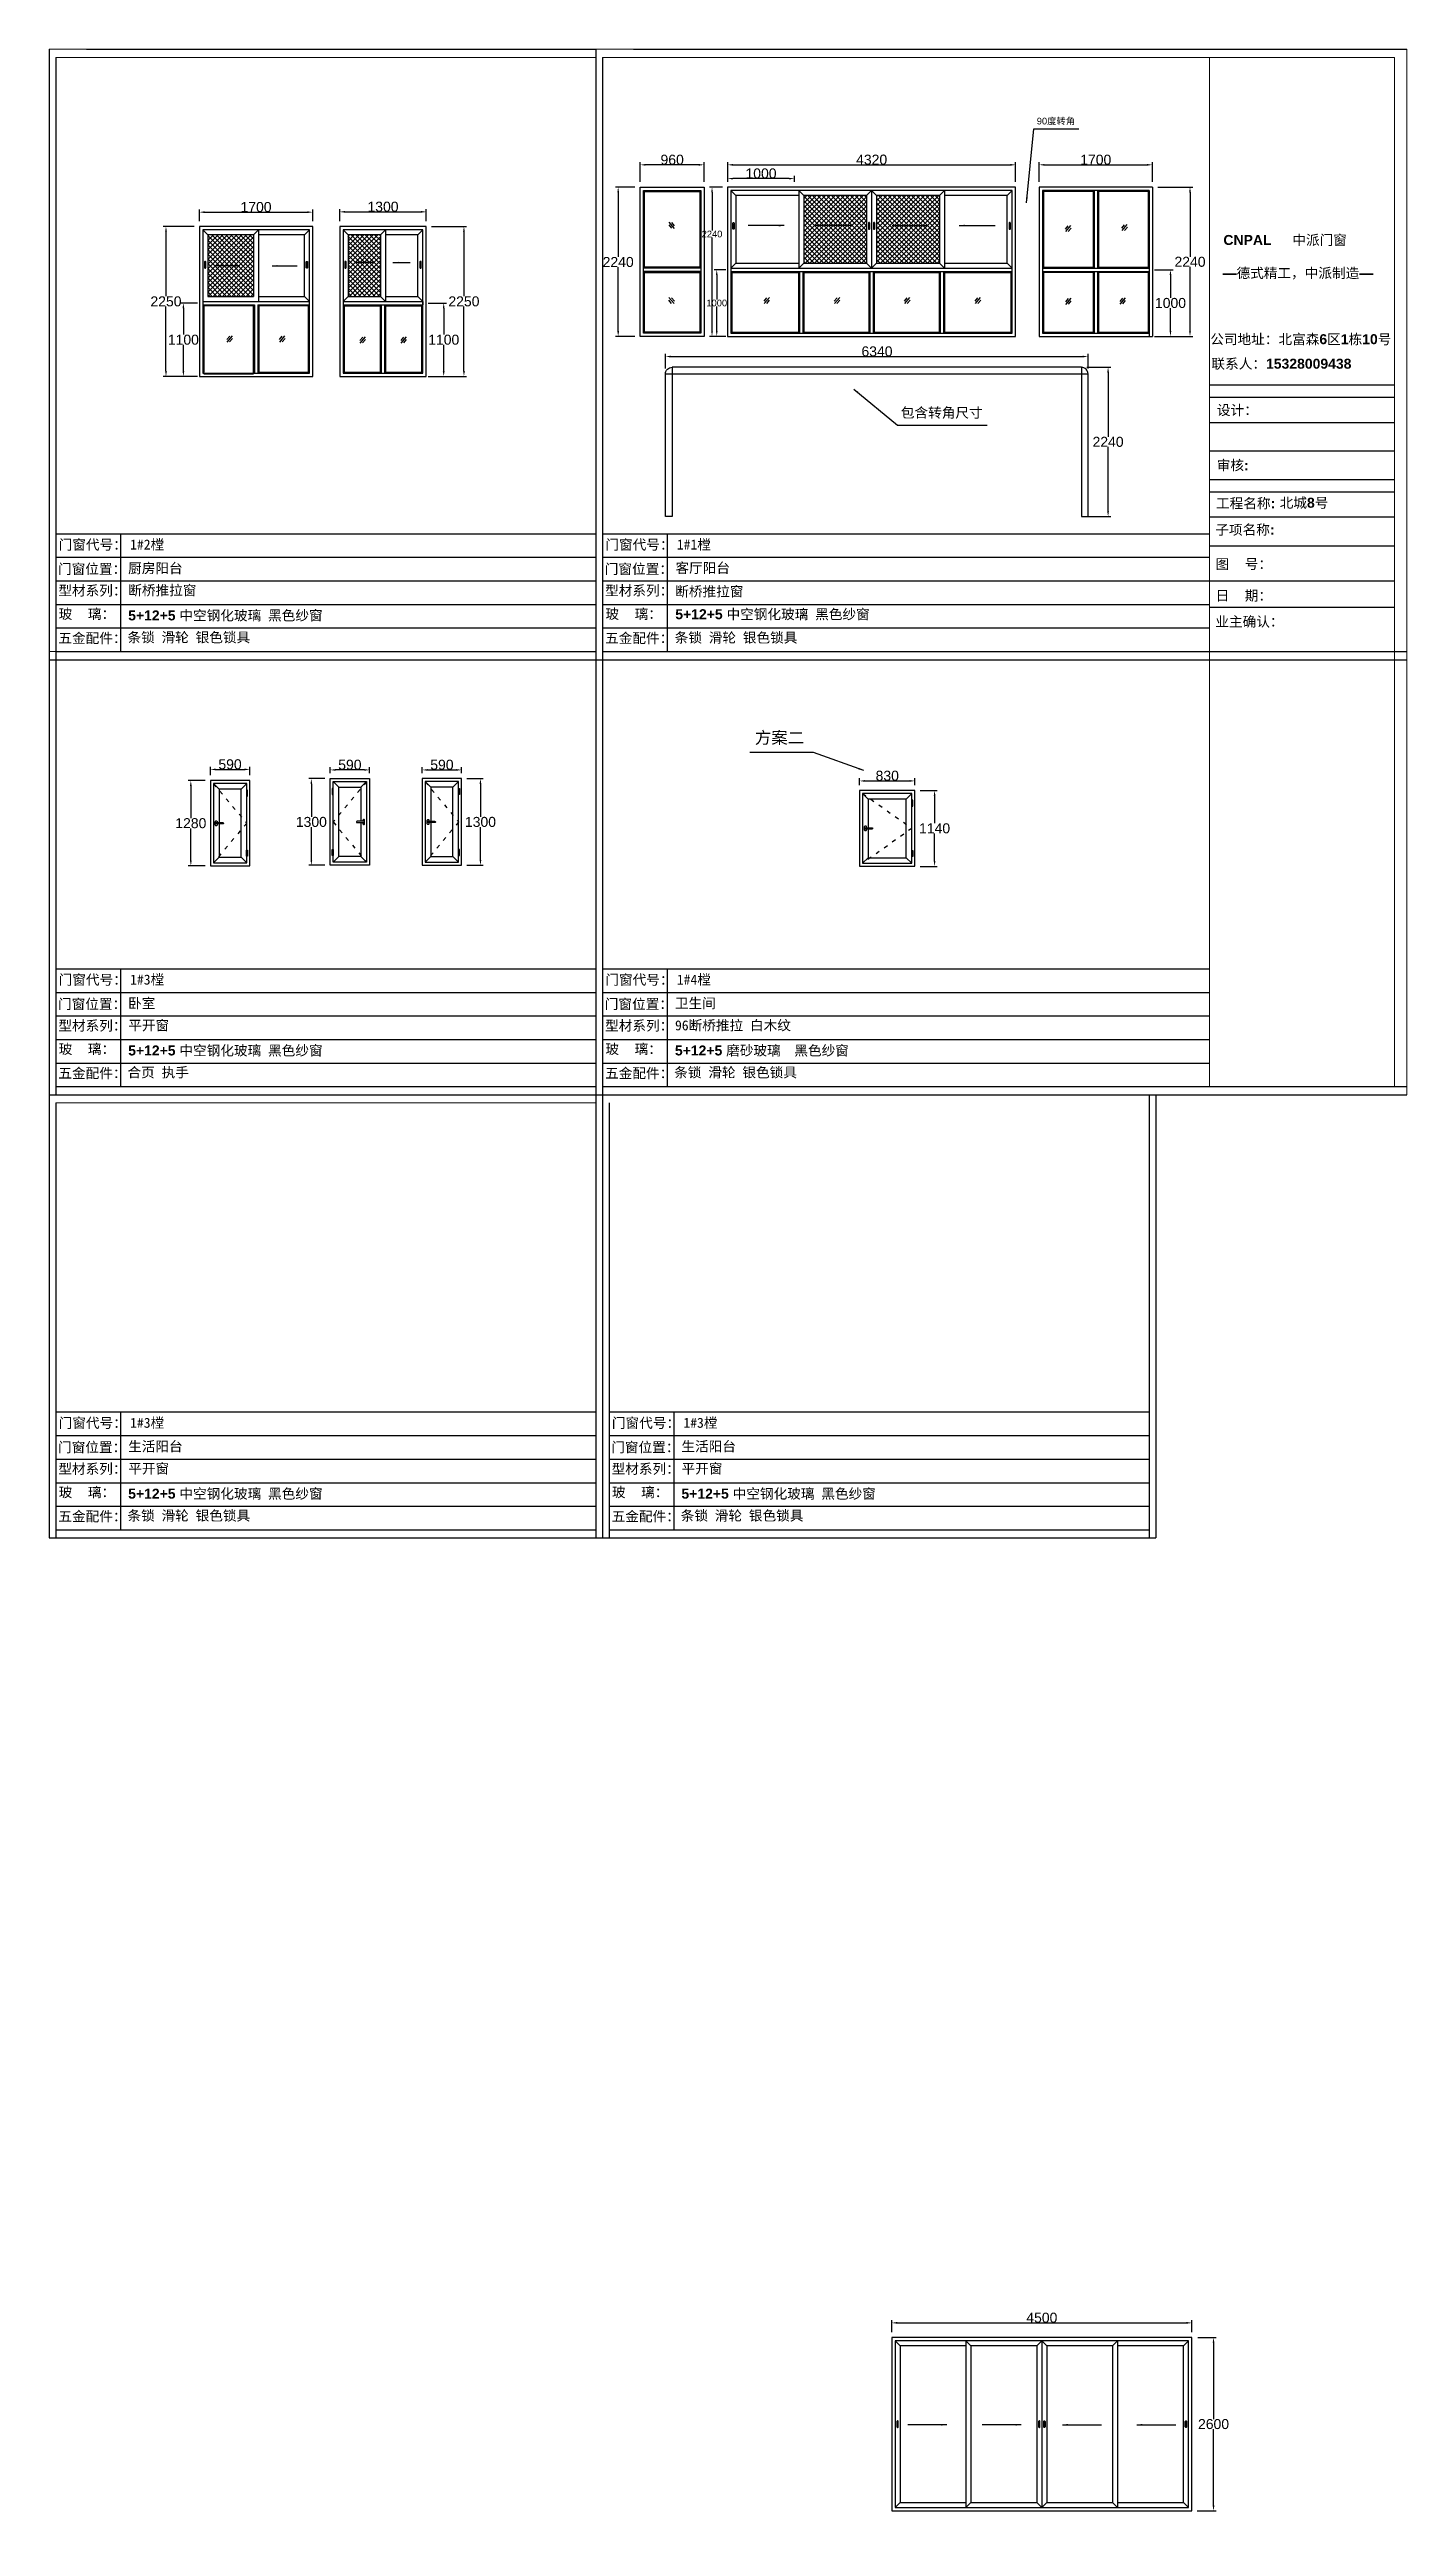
# Model space of a CAD drawing. Header units: inches. Extents: x -138455 to 599497, y -747149 to 13167.
# Drawn here: x 171950 to 192316, y -41272 to -4331 of the extents above; entities that cross this region are included whole.
import ezdxf

# ---------------------------------------------------------------- set-up
doc = ezdxf.new("R2010")
doc.units = ezdxf.units.IN
doc.header["$MEASUREMENT"] = 0
doc.header["$PDMODE"] = 35
doc.header["$PDSIZE"] = -3
doc.linetypes.add('ACAD_ISO03W100', pattern=[30, 12, -18])
doc.layers.add('0 @ 1', color=7, linetype='Continuous')
doc.styles.add('Annotative', font='arialbd.ttf')
doc.styles.get("Standard").update_dxf_attribs({"font": 'arial.ttf'})
doc.dimstyles.get("Standard").update_dxf_attribs({"dimtxt": 80, "dimasz": 70, "dimexe": 40, "dimexo": 80, "dimgap": 0, "dimtad": 1, "dimtih": 1, "dimtoh": 1, "dimdec": 0, "dimzin": 0, "dimdsep": 46, "dimtxsty": 'Standard', "dimcen": 0.09, "dimadec": 0, "dimazin": 0, "dimtfac": 1, "dimtdec": 0, "dimtofl": 0, "dimtmove": 0, "dimatfit": 3, "dimfxl": 0, "dimtolj": 1, "dimtzin": 0, "dimarcsym": 0})

msp = doc.modelspace()

# ---------------------------------------------------------------- texts
at = {"attachment_point": 1}
for s, width, insert, char_height in [('90{\\fSimSun|b0|i0|c134|p2;度转角}', 685.385, (186765, -5359.8), 100), ('{\\fSimSun|b0|i0|c134|p2;包含转角尺寸}', 1953.4, (184725.3, -9710.7), 150)]:
    msp.add_mtext_dynamic_manual_height_columns(s, width=width, gutter_width=12.5, heights=[0], dxfattribs=dict(at, insert=insert, char_height=char_height))
at = {"layer": '0 @ 1', "style": 'Annotative'}
for s, p in [('CNPAL', (189564.9, -7268.6)), ('中派门窗', (190598.8, -7268.6)), ('—德式精工，中派制造—', (189552.5, -7764.9)), ('公司地址：北富森6区1栋10号', (189368.1, -8757.7)), ('联系人：15328009438', (189385.6, -9125.8)), ('设计：', (189467.3, -9821.6)), ('审核:', (189464.9, -10648.9)), ('工程名称:', (189454.1, -11221.1)), ('北城8号', (190409.3, -11212.7)), ('子项名称:', (189444.1, -11616.8)), ('门窗代号：', (172090.7, -11841.5)), ('门窗代号：', (180293.2, -11841.5)), ('门窗位置：', (172081.4, -12205.9)), ('门窗位置：', (180283.9, -12205.9)), ('图    号：', (189448, -12132)), ('型材系列：', (172086.3, -12529.8)), ('型材系列：', (180288.8, -12529.8)), ('日    期：', (189448, -12605.6)), ('玻    璃：', (172091.5, -12880.9)), ('玻    璃：', (180294, -12880.9)), ('业主确认：', (189443.9, -12996.1)), ('五金配件：', (172086.6, -13243.7)), ('五金配件：', (180289.1, -13243.7)), ('门窗代号：', (172090.7, -18370.7)), ('门窗代号：', (180293.2, -18370.7)), ('门窗位置：', (172081.4, -18735)), ('门窗位置：', (180283.9, -18735)), ('型材系列：', (172086.3, -19059)), ('型材系列：', (180288.8, -19059)), ('玻    璃：', (172091.5, -19410.1)), ('玻    璃：', (180294, -19410.1)), ('五金配件：', (172086.6, -19772.8)), ('五金配件：', (180289.1, -19772.8)), ('门窗代号：', (172090.7, -25021.9)), ('门窗代号：', (180390.9, -25021.9)), ('门窗位置：', (172081.4, -25386.3)), ('门窗位置：', (180381.6, -25386.3)), ('型材系列：', (172086.3, -25710.2)), ('型材系列：', (180386.5, -25710.2)), ('玻    璃：', (172091.5, -26061.3)), ('玻    璃：', (180391.7, -26061.3)), ('五金配件：', (172086.6, -26424.1)), ('五金配件：', (180386.8, -26424.1))]:
    msp.add_text(s, height=150, dxfattribs=at).set_placement(p)
at = {"layer": '0 @ 1', "attachment_point": 1, "style": 'Annotative'}
for s, width, heights, insert, char_height in [('{\\fSimSun|b1|i0|c134|p2;1#2樘}', 4396.385, [0], (173163.7, -11689.1), 150), ('{\\fSimSun|b1|i0|c134|p2;1#1樘}', 4396.385, [0], (181366.2, -11689.1), 150), ('{\\fSimSun|b1|i0|c134|p2;厨房阳台}', 4396.385, [0], (173133.3, -12043.8), 150), ('{\\fSimSun|b1|i0|c134|p2;客厅阳台}', 4396.385, [0], (181344.4, -12040.1), 150), ('{\\fSimSun|b1|i0|c134|p2;断桥推拉窗}', 4396.385, [0], (173135.4, -12376), 150), ('{\\fSimSun|b1|i0|c134|p2;断桥推拉窗 }', 4396.385, [0], (181341.4, -12392.9), 150), ('5+12+5 {\\fSimSun|b1|i0|c134|p2;中空钢化玻璃 黑色纱窗}', 4396.385, [56.8], (173133.9, -12753), 150), ('5+12+5 {\\fSimSun|b1|i0|c134|p2;中空钢化玻璃 黑色纱窗}', 4396.385, [56.8], (181341.8, -12735.1), 150), ('{\\fSimSun|b1|i0|c134|p2;条锁 滑轮 银色锁具}', 4396.385, [0], (173123.4, -13082.2), 150), ('{\\fSimSun|b1|i0|c134|p2;条锁 滑轮 银色锁具}', 4396.385, [0], (181333, -13086.1), 150), ('{\\fSimSun|b1|i0|c134|p2;方案二}', 810.181, [0], (182535.5, -14572.3), 180.693), ('{\\fSimSun|b1|i0|c134|p2;1#3樘}', 4396.385, [0], (173163.7, -18218.2), 150), ('{\\fSimSun|b1|i0|c134|p2;1#4樘}', 4396.385, [0], (181366.2, -18218.2), 150), ('{\\fSimSun|b1|i0|c134|p2;卧室}', 4396.385, [0], (173133.3, -18572.9), 150), ('{\\fSimSun|b1|i0|c134|p2;卫生间}', 4396.385, [0], (181335.7, -18572.9), 150), ('{\\fSimSun|b1|i0|c134|p2;平开窗}', 4396.385, [0], (173135.4, -18905.2), 150), ('{\\fSimSun|b1|i0|c134|p2;96断桥推拉 白木纹}', 4396.385, [0], (181337.9, -18905.2), 150), ('5+12+5 {\\fSimSun|b1|i0|c134|p2;中空钢化玻璃 黑色纱窗}', 4396.385, [56.8], (173133.9, -19282.2), 150), ('5+12+5 {\\fSimSun|b1|i0|c134|p2;磨砂玻璃  黑色纱窗}', 4396.385, [56.8], (181336.4, -19282.2), 150), ('{\\fSimSun|b1|i0|c134|p2;合页 执手}', 4396.385, [0], (173123.4, -19611.3), 150), ('{\\fSimSun|b1|i0|c134|p2;条锁 滑轮 银色锁具}', 4396.385, [0], (181325.9, -19611.3), 150), ('{\\fSimSun|b1|i0|c134|p2;1#3樘}', 4396.385, [0], (173163.7, -24869.4), 150), ('{\\fSimSun|b1|i0|c134|p2;1#3樘}', 4396.385, [0], (181463.9, -24869.4), 150), ('{\\fSimSun|b1|i0|c134|p2;生活阳台}', 4396.385, [0], (173133.3, -25224.2), 150), ('{\\fSimSun|b1|i0|c134|p2;生活阳台}', 4396.385, [0], (181433.5, -25224.2), 150), ('{\\fSimSun|b1|i0|c134|p2;平开窗}', 4396.385, [0], (173135.4, -25556.4), 150), ('{\\fSimSun|b1|i0|c134|p2;平开窗 }', 4396.385, [0], (181435.6, -25556.4), 150), ('5+12+5 {\\fSimSun|b1|i0|c134|p2;中空钢化玻璃 黑色纱窗}', 4396.385, [56.8], (173133.9, -25933.4), 150), ('5+12+5 {\\fSimSun|b1|i0|c134|p2;中空钢化玻璃 黑色纱窗}', 4396.385, [56.8], (181434.1, -25933.4), 150), ('{\\fSimSun|b1|i0|c134|p2;条锁 滑轮 银色锁具}', 4396.385, [0], (173123.4, -26262.6), 150), ('{\\fSimSun|b1|i0|c134|p2;条锁 滑轮 银色锁具}', 4396.385, [0], (181423.6, -26262.6), 150)]:
    msp.add_mtext_dynamic_manual_height_columns(s, width=width, gutter_width=903.5, heights=heights, dxfattribs=dict(at, insert=insert, char_height=char_height))

# ---------------------------------------------------------------- blocks, each defined once
blk = doc.blocks.new('*D94')
at = {"color": 0, "lineweight": -2, "transparency": 16777216}
for p, q in [((184591, -38592), (184591, -38413)), ((189091, -38592), (189091, -38413)), ((184671, -38453), (189011, -38453))]:
    blk.add_line(p, q, dxfattribs=at)
at = {"color": 0, "transparency": 16777216}
for points in [[(184671, -38439), (184671, -38466), (184591, -38453)], [(189011, -38439), (189011, -38466), (189091, -38453)]]:
    blk.add_solid(points, dxfattribs=at)
at = {"layer": 'Defpoints', "color": 0, "transparency": 16777216}
for p in [(184591, -38672), (189091, -38453), (189091, -38672)]:
    blk.add_point(p, dxfattribs=at)
at = {"color": 0, "transparency": 16777216, "insert": (186841, -38376), "char_height": 150, "attachment_point": 5}
blk.add_mtext('\\A1;4500', dxfattribs=at)
blk = doc.blocks.new('*D95')
at = {"color": 0, "lineweight": -2, "transparency": 16777216}
for p, q in [((189181, -38672), (189457, -38672)), ((189417, -38752), (189417, -39896)), ((189417, -41192), (189417, -40049)), ((189171, -41272), (189457, -41272))]:
    blk.add_line(p, q, dxfattribs=at)
at = {"color": 0, "transparency": 16777216}
for points in [[(189403, -38752), (189430, -38752), (189417, -38672)], [(189403, -41192), (189430, -41192), (189417, -41272)]]:
    blk.add_solid(points, dxfattribs=at)
at = {"layer": 'Defpoints', "color": 0, "transparency": 16777216}
for p in [(189101, -38672), (189091, -41272), (189417, -41272)]:
    blk.add_point(p, dxfattribs=at)
at = {"color": 0, "transparency": 16777216, "insert": (189417, -39972), "char_height": 150, "attachment_point": 5}
blk.add_mtext('\\A1;2600', dxfattribs=at)
blk = doc.blocks.new('123z')
at = {"color": 0}
for points in [[(94078, 52755), (94078, 52755, 0.414214), (94088, 52765), (94088, 52845, 0.414214), (94078, 52855), (94078, 52855, 0.414214), (94068, 52845), (94068, 52765, 0.414214)], [(94078, 52775), (94078, 52775, 0.414214), (94083, 52780), (94083, 52830, 0.414214), (94078, 52835), (94078, 52835, 0.414214), (94073, 52830), (94073, 52780, 0.414214)]]:
    blk.add_lwpolyline(points, format="xyb", close=True, dxfattribs=at)
blk = doc.blocks.new('*D529')
at = {"color": 0, "lineweight": -2, "transparency": 16777216}
for p, q in [((182128, -6320), (182128, -6026)), ((182208, -6066), (186368, -6066)), ((186448, -6320), (186448, -6026))]:
    blk.add_line(p, q, dxfattribs=at)
at = {"color": 0, "transparency": 16777216}
for points in [[(182208, -6053), (182208, -6079), (182128, -6066)], [(186368, -6053), (186368, -6079), (186448, -6066)]]:
    blk.add_solid(points, dxfattribs=at)
at = {"layer": 'Defpoints', "color": 0, "transparency": 16777216}
for p in [(186448, -6066), (182128, -6400), (186448, -6400)]:
    blk.add_point(p, dxfattribs=at)
at = {"color": 0, "transparency": 16777216, "insert": (184288, -5989), "char_height": 150, "attachment_point": 5}
blk.add_mtext('\\A1;4320', dxfattribs=at)
blk = doc.blocks.new('*D530')
at = {"color": 0, "lineweight": -2, "transparency": 16777216}
for p, q in [((182128, -6320), (182128, -6233)), ((183048, -6273), (182208, -6273)), ((183128, -6320), (183128, -6233))]:
    blk.add_line(p, q, dxfattribs=at)
at = {"color": 0, "transparency": 16777216}
for points in [[(182208, -6260), (182208, -6286), (182128, -6273)], [(183048, -6260), (183048, -6286), (183128, -6273)]]:
    blk.add_solid(points, dxfattribs=at)
at = {"layer": 'Defpoints', "color": 0, "transparency": 16777216}
for p in [(182128, -6273), (182128, -6400), (183128, -6400)]:
    blk.add_point(p, dxfattribs=at)
at = {"color": 0, "transparency": 16777216, "insert": (182628, -6196), "char_height": 150, "attachment_point": 5}
blk.add_mtext('\\A1;1000', dxfattribs=at)
blk = doc.blocks.new('*D540')
at = {"color": 0, "lineweight": -2, "transparency": 16777216}
for p, q in [((182048, -6400), (181853, -6400)), ((181893, -6480), (181893, -7054)), ((181893, -8560), (181893, -7156)), ((182048, -8640), (181853, -8640))]:
    blk.add_line(p, q, dxfattribs=at)
at = {"color": 0, "transparency": 16777216}
for points in [[(181880, -6480), (181906, -6480), (181893, -6400)], [(181880, -8560), (181906, -8560), (181893, -8640)]]:
    blk.add_solid(points, dxfattribs=at)
at = {"layer": 'Defpoints', "color": 0, "transparency": 16777216}
for p in [(182128, -6400), (181893, -8640), (182128, -8640)]:
    blk.add_point(p, dxfattribs=at)
at = {"color": 0, "transparency": 16777216, "insert": (181893, -7105), "char_height": 100, "attachment_point": 5}
blk.add_mtext('\\A1;2240', dxfattribs=at)
blk = doc.blocks.new('123as')
at = {"color": 0}
for p, q in [((90189, 51387), (90252, 51462)), ((90194, 51330), (90312, 51470)), ((90251, 51335), (90314, 51410))]:
    blk.add_line(p, q, dxfattribs=at)
blk = doc.blocks.new('*D541')
at = {"color": 0, "lineweight": -2, "transparency": 16777216}
for p, q in [((180735, -6400), (180445, -6400)), ((180485, -6480), (180485, -7449)), ((180485, -8560), (180485, -7602)), ((180735, -8640), (180445, -8640))]:
    blk.add_line(p, q, dxfattribs=at)
at = {"color": 0, "transparency": 16777216}
for points in [[(180472, -6480), (180499, -6480), (180485, -6400)], [(180472, -8560), (180499, -8560), (180485, -8640)]]:
    blk.add_solid(points, dxfattribs=at)
at = {"layer": 'Defpoints', "color": 0, "transparency": 16777216}
for p in [(180815, -6400), (180485, -8640), (180815, -8640)]:
    blk.add_point(p, dxfattribs=at)
at = {"color": 0, "transparency": 16777216, "insert": (180485, -7525), "char_height": 150, "attachment_point": 5}
blk.add_mtext('\\A1;2240', dxfattribs=at)
blk = doc.blocks.new('*D542')
at = {"color": 0, "lineweight": -2, "transparency": 16777216}
for p, q in [((180815, -6320), (180815, -6026)), ((181695, -6066), (180895, -6066)), ((181775, -6320), (181775, -6026))]:
    blk.add_line(p, q, dxfattribs=at)
at = {"color": 0, "transparency": 16777216}
for points in [[(180895, -6053), (180895, -6079), (180815, -6066)], [(181695, -6053), (181695, -6079), (181775, -6066)]]:
    blk.add_solid(points, dxfattribs=at)
at = {"layer": 'Defpoints', "color": 0, "transparency": 16777216}
for p in [(180815, -6066), (180815, -6400), (181775, -6400)]:
    blk.add_point(p, dxfattribs=at)
at = {"color": 0, "transparency": 16777216, "insert": (181295, -5990), "char_height": 150, "attachment_point": 5}
blk.add_mtext('\\A1;960', dxfattribs=at)
blk = doc.blocks.new('*D536')
at = {"color": 0, "lineweight": -2, "transparency": 16777216}
for p, q in [((186800, -6320), (186800, -6026)), ((186880, -6066), (188420, -6066)), ((188500, -6320), (188500, -6026))]:
    blk.add_line(p, q, dxfattribs=at)
at = {"color": 0, "transparency": 16777216}
for points in [[(186880, -6053), (186880, -6079), (186800, -6066)], [(188420, -6053), (188420, -6079), (188500, -6066)]]:
    blk.add_solid(points, dxfattribs=at)
at = {"layer": 'Defpoints', "color": 0, "transparency": 16777216}
for p in [(188500, -6066), (186800, -6400), (188500, -6400)]:
    blk.add_point(p, dxfattribs=at)
at = {"color": 0, "transparency": 16777216, "insert": (187650, -5990), "char_height": 150, "attachment_point": 5}
blk.add_mtext('\\A1;1700', dxfattribs=at)
blk = doc.blocks.new('*D537')
at = {"color": 0, "lineweight": -2, "transparency": 16777216}
for p, q in [((188580, -6400), (189104, -6400)), ((189064, -6480), (189064, -7446)), ((189064, -8560), (189064, -7599)), ((188580, -8640), (189104, -8640))]:
    blk.add_line(p, q, dxfattribs=at)
at = {"color": 0, "transparency": 16777216}
for points in [[(189050, -6480), (189077, -6480), (189064, -6400)], [(189050, -8560), (189077, -8560), (189064, -8640)]]:
    blk.add_solid(points, dxfattribs=at)
at = {"layer": 'Defpoints', "color": 0, "transparency": 16777216}
for p in [(188500, -6400), (188500, -8640), (189064, -8640)]:
    blk.add_point(p, dxfattribs=at)
at = {"color": 0, "transparency": 16777216, "insert": (189064, -7522), "char_height": 150, "attachment_point": 5}
blk.add_mtext('\\A1;2240', dxfattribs=at)
blk = doc.blocks.new('*D527')
at = {"color": 0, "lineweight": -2, "transparency": 16777216}
for p, q in [((174202, -6911), (174202, -6736)), ((174282, -6776), (175822, -6776)), ((175902, -6911), (175902, -6736))]:
    blk.add_line(p, q, dxfattribs=at)
at = {"color": 0, "transparency": 16777216}
for points in [[(174282, -6763), (174282, -6790), (174202, -6776)], [(175822, -6763), (175822, -6790), (175902, -6776)]]:
    blk.add_solid(points, dxfattribs=at)
at = {"layer": 'Defpoints', "color": 0, "transparency": 16777216}
for p in [(174202, -6991), (175902, -6776), (175902, -6991)]:
    blk.add_point(p, dxfattribs=at)
at = {"color": 0, "transparency": 16777216, "insert": (175052, -6700), "char_height": 150, "attachment_point": 5}
blk.add_mtext('\\A1;1700', dxfattribs=at)
blk = doc.blocks.new('*D531')
at = {"color": 0, "lineweight": -2, "transparency": 16777216}
for p, q in [((177687, -6991), (178211, -6991)), ((178171, -7071), (178171, -8039)), ((178171, -9161), (178171, -8192)), ((177687, -9241), (178211, -9241))]:
    blk.add_line(p, q, dxfattribs=at)
at = {"color": 0, "transparency": 16777216}
for points in [[(178158, -7071), (178185, -7071), (178171, -6991)], [(178158, -9161), (178185, -9161), (178171, -9241)]]:
    blk.add_solid(points, dxfattribs=at)
at = {"layer": 'Defpoints', "color": 0, "transparency": 16777216}
for p in [(177607, -6991), (177607, -9241), (178171, -9241)]:
    blk.add_point(p, dxfattribs=at)
at = {"color": 0, "transparency": 16777216, "insert": (178171, -8116), "char_height": 150, "attachment_point": 5}
blk.add_mtext('\\A1;2250', dxfattribs=at)
blk = doc.blocks.new('*D532')
at = {"color": 0, "lineweight": -2, "transparency": 16777216}
for p, q in [((176307, -6911), (176307, -6732)), ((176387, -6772), (177527, -6772)), ((177607, -6911), (177607, -6732))]:
    blk.add_line(p, q, dxfattribs=at)
at = {"color": 0, "transparency": 16777216}
for points in [[(176387, -6758), (176387, -6785), (176307, -6772)], [(177527, -6758), (177527, -6785), (177607, -6772)]]:
    blk.add_solid(points, dxfattribs=at)
at = {"layer": 'Defpoints', "color": 0, "transparency": 16777216}
for p in [(176307, -6991), (177607, -6772), (177607, -6991)]:
    blk.add_point(p, dxfattribs=at)
at = {"color": 0, "transparency": 16777216, "insert": (176957, -6695), "char_height": 150, "attachment_point": 5}
blk.add_mtext('\\A1;1300', dxfattribs=at)
blk = doc.blocks.new('*D533')
at = {"color": 0, "lineweight": -2, "transparency": 16777216}
for p, q in [((174122, -6991), (173661, -6991)), ((173701, -7071), (173701, -8039)), ((173701, -9161), (173701, -8192)), ((174122, -9241), (173661, -9241))]:
    blk.add_line(p, q, dxfattribs=at)
at = {"color": 0, "transparency": 16777216}
for points in [[(173688, -7071), (173715, -7071), (173701, -6991)], [(173688, -9161), (173715, -9161), (173701, -9241)]]:
    blk.add_solid(points, dxfattribs=at)
at = {"layer": 'Defpoints', "color": 0, "transparency": 16777216}
for p in [(174202, -6991), (173701, -9241), (174202, -9241)]:
    blk.add_point(p, dxfattribs=at)
at = {"color": 0, "transparency": 16777216, "insert": (173701, -8116), "char_height": 150, "attachment_point": 5}
blk.add_mtext('\\A1;2250', dxfattribs=at)
blk = doc.blocks.new('*D534')
at = {"color": 0, "lineweight": -2, "transparency": 16777216}
for p, q in [((174172, -8141), (173922, -8141)), ((173962, -8221), (173962, -8614)), ((173962, -9161), (173962, -8767)), ((174172, -9241), (173922, -9241))]:
    blk.add_line(p, q, dxfattribs=at)
at = {"color": 0, "transparency": 16777216}
for points in [[(173949, -8221), (173976, -8221), (173962, -8141)], [(173949, -9161), (173976, -9161), (173962, -9241)]]:
    blk.add_solid(points, dxfattribs=at)
at = {"layer": 'Defpoints', "color": 0, "transparency": 16777216}
for p in [(174252, -8141), (173962, -9241), (174252, -9241)]:
    blk.add_point(p, dxfattribs=at)
at = {"color": 0, "transparency": 16777216, "insert": (173962, -8691), "char_height": 150, "attachment_point": 5}
blk.add_mtext('\\A1;1100', dxfattribs=at)
blk = doc.blocks.new('*D543')
at = {"color": 0, "lineweight": -2, "transparency": 16777216}
for p, q in [((177637, -8141), (177908, -8141)), ((177868, -8221), (177868, -8614)), ((177868, -9161), (177868, -8767)), ((177637, -9241), (177908, -9241))]:
    blk.add_line(p, q, dxfattribs=at)
at = {"color": 0, "transparency": 16777216}
for points in [[(177854, -8221), (177881, -8221), (177868, -8141)], [(177854, -9161), (177881, -9161), (177868, -9241)]]:
    blk.add_solid(points, dxfattribs=at)
at = {"layer": 'Defpoints', "color": 0, "transparency": 16777216}
for p in [(177557, -8141), (177557, -9241), (177868, -9241)]:
    blk.add_point(p, dxfattribs=at)
at = {"color": 0, "transparency": 16777216, "insert": (177868, -8691), "char_height": 150, "attachment_point": 5}
blk.add_mtext('\\A1;1100', dxfattribs=at)
blk = doc.blocks.new('23zdsa')
for p, q in [((141281, -2940), (141266, -2940)), ((141266, -2940), (141266, -3030)), ((141281, -3030), (141281, -2940)), ((141281, -2960), (141266, -2960)), ((141281, -2965), (141266, -2965)), ((141266, -3005), (141281, -3005)), ((141266, -3010), (141281, -3010)), ((141266, -3030), (141281, -3030))]:
    blk.add_line(p, q)
blk = doc.blocks.new('dzcs')
blk.add_lwpolyline([(142096, -3328), (142196, -3328, 0.414214), (142206, -3318), (142206, -3318, 0.414214), (142196, -3308), (142096, -3308, 0.414214), (142086, -3318), (142086, -3318, 0.414214)], format="xyb", close=True)
blk.add_lwpolyline([(142182, -3328), (142182, -3342, 0.414214), (142196, -3355), (142196, -3355, 0.414214), (142209, -3342), (142209, -3294, 0.414214), (142196, -3280), (142196, -3280, 0.414214), (142182, -3294), (142182, -3308)], format="xyb")
blk = doc.blocks.new('*D544')
at = {"color": 0, "lineweight": -2, "transparency": 16777216}
for p, q in [((177546, -15198), (177546, -15107)), ((178136, -15198), (178136, -15107)), ((177626, -15147), (178056, -15147))]:
    blk.add_line(p, q, dxfattribs=at)
at = {"color": 0, "transparency": 16777216}
for points in [[(177626, -15134), (177626, -15160), (177546, -15147)], [(178056, -15134), (178056, -15160), (178136, -15147)]]:
    blk.add_solid(points, dxfattribs=at)
at = {"layer": 'Defpoints', "color": 0, "transparency": 16777216}
for p in [(177546, -15278), (178136, -15147), (178136, -15278)]:
    blk.add_point(p, dxfattribs=at)
at = {"color": 0, "transparency": 16777216, "insert": (177841, -15070), "char_height": 150, "attachment_point": 5}
blk.add_mtext('\\A1;590', dxfattribs=at)
blk = doc.blocks.new('*D545')
at = {"color": 0, "lineweight": -2, "transparency": 16777216}
for p, q in [((178216, -15278), (178459, -15278)), ((178419, -15358), (178419, -15851)), ((178419, -16498), (178419, -16005)), ((178216, -16578), (178459, -16578))]:
    blk.add_line(p, q, dxfattribs=at)
at = {"color": 0, "transparency": 16777216}
for points in [[(178406, -15358), (178432, -15358), (178419, -15278)], [(178406, -16498), (178432, -16498), (178419, -16578)]]:
    blk.add_solid(points, dxfattribs=at)
at = {"layer": 'Defpoints', "color": 0, "transparency": 16777216}
for p in [(178136, -15278), (178136, -16578), (178419, -16578)]:
    blk.add_point(p, dxfattribs=at)
at = {"color": 0, "transparency": 16777216, "insert": (178419, -15928), "char_height": 150, "attachment_point": 5}
blk.add_mtext('\\A1;1300', dxfattribs=at)
blk = doc.blocks.new('*D546')
at = {"color": 0, "lineweight": -2, "transparency": 16777216}
for p, q in [((176165, -15198), (176165, -15107)), ((176755, -15198), (176755, -15107)), ((176675, -15147), (176245, -15147))]:
    blk.add_line(p, q, dxfattribs=at)
at = {"color": 0, "transparency": 16777216}
for points in [[(176245, -15134), (176245, -15160), (176165, -15147)], [(176675, -15134), (176675, -15160), (176755, -15147)]]:
    blk.add_solid(points, dxfattribs=at)
at = {"layer": 'Defpoints', "color": 0, "transparency": 16777216}
for p in [(176165, -15147), (176165, -15278), (176755, -15278)]:
    blk.add_point(p, dxfattribs=at)
at = {"color": 0, "transparency": 16777216, "insert": (176460, -15070), "char_height": 150, "attachment_point": 5}
blk.add_mtext('\\A1;590', dxfattribs=at)
blk = doc.blocks.new('*D547')
at = {"color": 0, "lineweight": -2, "transparency": 16777216}
for p, q in [((176085, -15278), (175842, -15278)), ((175882, -15358), (175882, -15851)), ((175882, -16498), (175882, -16005)), ((176085, -16578), (175842, -16578))]:
    blk.add_line(p, q, dxfattribs=at)
at = {"color": 0, "transparency": 16777216}
for points in [[(175869, -15358), (175895, -15358), (175882, -15278)], [(175869, -16498), (175895, -16498), (175882, -16578)]]:
    blk.add_solid(points, dxfattribs=at)
at = {"layer": 'Defpoints', "color": 0, "transparency": 16777216}
for p in [(176165, -15278), (175882, -16578), (176165, -16578)]:
    blk.add_point(p, dxfattribs=at)
at = {"color": 0, "transparency": 16777216, "insert": (175882, -15928), "char_height": 150, "attachment_point": 5}
blk.add_mtext('\\A1;1300', dxfattribs=at)
blk = doc.blocks.new('*D548')
at = {"color": 0, "lineweight": -2, "transparency": 16777216}
for p, q in [((174367, -15227), (174367, -15099)), ((174447, -15139), (174877, -15139)), ((174957, -15227), (174957, -15099))]:
    blk.add_line(p, q, dxfattribs=at)
at = {"color": 0, "transparency": 16777216}
for points in [[(174447, -15126), (174447, -15153), (174367, -15139)], [(174877, -15126), (174877, -15153), (174957, -15139)]]:
    blk.add_solid(points, dxfattribs=at)
at = {"layer": 'Defpoints', "color": 0, "transparency": 16777216}
for p in [(174957, -15139), (174367, -15307), (174957, -15307)]:
    blk.add_point(p, dxfattribs=at)
at = {"color": 0, "transparency": 16777216, "insert": (174662, -15063), "char_height": 150, "attachment_point": 5}
blk.add_mtext('\\A1;590', dxfattribs=at)
blk = doc.blocks.new('*D549')
at = {"color": 0, "lineweight": -2, "transparency": 16777216}
for p, q in [((184107, -15374), (184107, -15272)), ((184187, -15312), (184857, -15312)), ((184937, -15374), (184937, -15272))]:
    blk.add_line(p, q, dxfattribs=at)
at = {"color": 0, "transparency": 16777216}
for points in [[(184187, -15299), (184187, -15325), (184107, -15312)], [(184857, -15299), (184857, -15325), (184937, -15312)]]:
    blk.add_solid(points, dxfattribs=at)
at = {"layer": 'Defpoints', "color": 0, "transparency": 16777216}
for p in [(184107, -15454), (184937, -15312), (184937, -15454)]:
    blk.add_point(p, dxfattribs=at)
at = {"color": 0, "transparency": 16777216, "insert": (184522, -15235), "char_height": 150, "attachment_point": 5}
blk.add_mtext('\\A1;830', dxfattribs=at)
blk = doc.blocks.new('*D550')
at = {"color": 0, "lineweight": -2, "transparency": 16777216}
for p, q in [((185017, -15454), (185272, -15454)), ((185232, -15534), (185232, -15947)), ((185232, -16514), (185232, -16100)), ((185017, -16594), (185272, -16594))]:
    blk.add_line(p, q, dxfattribs=at)
at = {"color": 0, "transparency": 16777216}
for points in [[(185219, -15534), (185245, -15534), (185232, -15454)], [(185219, -16514), (185245, -16514), (185232, -16594)]]:
    blk.add_solid(points, dxfattribs=at)
at = {"layer": 'Defpoints', "color": 0, "transparency": 16777216}
for p in [(184937, -15454), (184937, -16594), (185232, -16594)]:
    blk.add_point(p, dxfattribs=at)
at = {"color": 0, "transparency": 16777216, "insert": (185232, -16024), "char_height": 150, "attachment_point": 5}
blk.add_mtext('\\A1;1140', dxfattribs=at)
blk = doc.blocks.new('*D551')
at = {"color": 0, "lineweight": -2, "transparency": 16777216}
for p, q in [((188530, -7640), (188811, -7640)), ((188771, -7720), (188771, -8064)), ((188771, -8560), (188771, -8217)), ((188530, -8640), (188811, -8640))]:
    blk.add_line(p, q, dxfattribs=at)
at = {"color": 0, "transparency": 16777216}
for points in [[(188758, -7720), (188784, -7720), (188771, -7640)], [(188758, -8560), (188784, -8560), (188771, -8640)]]:
    blk.add_solid(points, dxfattribs=at)
at = {"layer": 'Defpoints', "color": 0, "transparency": 16777216}
for p in [(188450, -7640), (188450, -8640), (188771, -8640)]:
    blk.add_point(p, dxfattribs=at)
at = {"color": 0, "transparency": 16777216, "insert": (188771, -8140), "char_height": 150, "attachment_point": 5}
blk.add_mtext('\\A1;1000', dxfattribs=at)
blk = doc.blocks.new('*D535')
at = {"color": 0, "lineweight": -2, "transparency": 16777216}
for p, q in [((181195, -9124), (181195, -8903)), ((181275, -8943), (187455, -8943)), ((187535, -9124), (187535, -8903))]:
    blk.add_line(p, q, dxfattribs=at)
at = {"color": 0, "transparency": 16777216}
for points in [[(181275, -8930), (181275, -8957), (181195, -8943)], [(187455, -8930), (187455, -8957), (187535, -8943)]]:
    blk.add_solid(points, dxfattribs=at)
at = {"layer": 'Defpoints', "color": 0, "transparency": 16777216}
for p in [(181195, -9204), (187535, -8943), (187535, -9204)]:
    blk.add_point(p, dxfattribs=at)
at = {"color": 0, "transparency": 16777216, "insert": (184368, -8867), "char_height": 150, "attachment_point": 5}
blk.add_mtext('\\A1;6340', dxfattribs=at)
blk = doc.blocks.new('*D552')
at = {"color": 0, "lineweight": -2, "transparency": 16777216}
for p, q in [((187515, -9104), (187875, -9104)), ((187835, -9184), (187835, -10147)), ((187835, -11264), (187835, -10300)), ((187515, -11344), (187875, -11344))]:
    blk.add_line(p, q, dxfattribs=at)
at = {"color": 0, "transparency": 16777216}
for points in [[(187821, -9184), (187848, -9184), (187835, -9104)], [(187821, -11264), (187848, -11264), (187835, -11344)]]:
    blk.add_solid(points, dxfattribs=at)
at = {"layer": 'Defpoints', "color": 0, "transparency": 16777216}
for p in [(187435, -9104), (187435, -11344), (187835, -11344)]:
    blk.add_point(p, dxfattribs=at)
at = {"color": 0, "transparency": 16777216, "insert": (187835, -10224), "char_height": 150, "attachment_point": 5}
blk.add_mtext('\\A1;2240', dxfattribs=at)
blk = doc.blocks.new('*D553')
at = {"color": 0, "lineweight": -2, "transparency": 16777216}
for p, q in [((182098, -7640), (181924, -7640)), ((181964, -7720), (181964, -8089)), ((181964, -8560), (181964, -8191)), ((182098, -8640), (181924, -8640))]:
    blk.add_line(p, q, dxfattribs=at)
at = {"color": 0, "transparency": 16777216}
for points in [[(181951, -7720), (181977, -7720), (181964, -7640)], [(181951, -8560), (181977, -8560), (181964, -8640)]]:
    blk.add_solid(points, dxfattribs=at)
at = {"layer": 'Defpoints', "color": 0, "transparency": 16777216}
for p in [(182178, -7640), (181964, -8640), (182178, -8640)]:
    blk.add_point(p, dxfattribs=at)
at = {"color": 0, "transparency": 16777216, "insert": (181964, -8140), "char_height": 100, "attachment_point": 5}
blk.add_mtext('\\A1;1000', dxfattribs=at)
blk = doc.blocks.new('*D528')
at = {"color": 0, "lineweight": -2, "transparency": 16777216}
for p, q in [((174287, -15307), (174034, -15307)), ((174074, -15387), (174074, -15871)), ((174074, -16507), (174074, -16024)), ((174287, -16587), (174034, -16587))]:
    blk.add_line(p, q, dxfattribs=at)
at = {"color": 0, "transparency": 16777216}
for points in [[(174061, -15387), (174087, -15387), (174074, -15307)], [(174061, -16507), (174087, -16507), (174074, -16587)]]:
    blk.add_solid(points, dxfattribs=at)
at = {"layer": 'Defpoints', "color": 0, "transparency": 16777216}
for p in [(174367, -15307), (174074, -16587), (174367, -16587)]:
    blk.add_point(p, dxfattribs=at)
at = {"color": 0, "transparency": 16777216, "insert": (174074, -15947), "char_height": 150, "attachment_point": 5}
blk.add_mtext('\\A1;1280', dxfattribs=at)
blk = doc.blocks.new('nx1')
for p, q in [((189040.7, -38722.4), (184640.7, -38722.4)), ((184640.7, -38722.4), (184640.7, -41222.4)), ((184715.7, -38797.4), (184640.7, -38722.4)), ((185703.2, -38722.4), (185703.2, -41222.4)), ((185778.2, -38797.4), (185703.2, -38722.4)), ((186765.7, -38797.4), (186840.7, -38722.4)), ((186840.7, -38722.4), (186840.7, -41222.4)), ((186915.7, -38797.4), (186840.7, -38722.4)), ((187903.2, -38797.4), (187978.2, -38722.4)), ((187978.2, -38722.4), (187978.2, -41222.4)), ((188965.7, -38797.4), (189040.7, -38722.4)), ((189040.7, -41222.4), (189040.7, -38722.4)), ((185703.2, -38797.4), (184715.7, -38797.4)), ((184715.7, -38797.4), (184715.7, -41147.4)), ((186765.7, -38797.4), (185778.2, -38797.4)), ((185778.2, -38797.4), (185778.2, -41147.4)), ((186765.7, -38797.4), (186765.7, -41147.4)), ((187903.2, -38797.4), (186915.7, -38797.4)), ((186915.7, -38797.4), (186915.7, -41147.4)), ((187903.2, -38797.4), (187903.2, -41147.4)), ((188965.7, -38797.4), (187978.2, -38797.4)), ((188965.7, -41147.4), (188965.7, -38797.4)), ((184715.7, -41147.4), (184640.7, -41222.4)), ((184640.7, -41222.4), (189040.7, -41222.4)), ((184715.7, -41147.4), (185703.2, -41147.4)), ((185778.2, -41147.4), (185703.2, -41222.4)), ((185778.2, -41147.4), (186765.7, -41147.4)), ((186765.7, -41147.4), (186840.7, -41222.4)), ((186915.7, -41147.4), (186840.7, -41222.4)), ((186915.7, -41147.4), (187903.2, -41147.4)), ((187903.2, -41147.4), (187978.2, -41222.4)), ((187978.2, -41147.4), (188965.7, -41147.4)), ((188965.7, -41147.4), (189040.7, -41222.4))]:
    blk.add_line(p, q)
blk.add_lwpolyline([(184590.7, -41272.4), (189090.7, -41272.4), (189090.7, -38672.4), (184590.7, -38672.4)], close=True)
for p in [(90599.8, -92777.4), (92724.8, -92777.4)]:
    blk.add_blockref('123z', p)
at = {"xscale": -1, "rotation": 359.9999999999529}
blk.add_blockref('123z', (280956.6, -92777.4), dxfattribs=at)
at = {"xscale": -1}
blk.add_blockref('123z', (283081.6, -92777.4), dxfattribs=at)
dim = blk.add_linear_dim(base=(189090.7, -38452.5), p1=(184590.7, -38672.4), p2=(189090.7, -38672.4), dimstyle='Standard', override={"dimtxt": 150, "dimasz": 80})
dim.commit()
dim.dimension.update_dxf_attribs({"geometry": '*D94', "text_midpoint": (186840.7, -38376)})
dim = blk.add_linear_dim(base=(189416.5, -41272.4), p1=(189100.8, -38672.4), p2=(189090.7, -41272.4), angle=90, dimstyle='Standard', override={"dimtxt": 150, "dimasz": 80})
dim.commit()
dim.dimension.update_dxf_attribs({"geometry": '*D95', "text_midpoint": (189416.5, -39972.4)})
for points in [[(185414.9, -39981.8), (184830.7, -39981.8)], [(186529.7, -39981.8), (185945.5, -39981.8)], [(187151.7, -39981.8), (187736, -39981.8)], [(188266.5, -39981.8), (188850.8, -39981.8)]]:
    blk.add_leader(points, dimstyle='Standard', override={"dimtxt": 150, "dimasz": 80, "dimgap": 0, "dimtad": 0})

# ---------------------------------------------------------------- dimensions: what is measured, and where the dimension line sits
for base, p1, p2, angle, picture, middle in [((180815.5, -6066.1), (181775.5, -6400.4), (180815.5, -6400.4), 180, '*D542', (181295.5, -5989.5)), ((188771.1, -8640.4), (188449.7, -7640.4), (188449.7, -8640.4), 90, '*D551', (188771.1, -8140.4)), ((173962.2, -9240.8), (174252.2, -8140.8), (174252.2, -9240.8), 90, '*D534', (173962.2, -8690.8)), ((187834.5, -11343.9), (187434.6, -9103.9), (187434.6, -11343.9), 90, '*D552', (187834.5, -10223.9)), ((176165.2, -15146.9), (176755.2, -15278), (176165.2, -15278), 180, '*D546', (176460.2, -15070.4)), ((174073.8, -16587.4), (174367, -15307.4), (174367, -16587.4), 90, '*D528', (174073.8, -15947.4)), ((175881.9, -16578), (176165.2, -15278), (176165.2, -16578), 90, '*D547', (175881.9, -15928)), ((178418.9, -16578), (178135.6, -15278), (178135.6, -16578), 90, '*D545', (178418.9, -15928)), ((185231.9, -16593.7), (184936.6, -15453.7), (184936.6, -16593.7), 90, '*D550', (185231.9, -16023.7))]:
    dim = msp.add_linear_dim(base=base, p1=p1, p2=p2, angle=angle, dimstyle='Standard', override={"dimtxt": 150, "dimasz": 80})
    dim.commit()
    dim.dimension.update_dxf_attribs({"geometry": picture, "text_midpoint": middle})
for base, p1, p2, picture, middle in [((186447.6, -6066.1), (182127.6, -6400.4), (186447.6, -6400.4), '*D529', (184287.6, -5989.5)), ((188499.7, -6066.1), (186799.7, -6400.4), (188499.7, -6400.4), '*D536', (187649.7, -5989.5)), ((182127.6, -6272.9), (183127.6, -6400.4), (182127.6, -6400.4), '*D530', (182627.6, -6196.3)), ((175902.2, -6776.3), (174202.2, -6990.8), (175902.2, -6990.8), '*D527', (175052.2, -6699.7)), ((177606.9, -6771.5), (176306.9, -6990.8), (177606.9, -6990.8), '*D532', (176956.9, -6694.9)), ((174957, -15139.3), (174367, -15307.4), (174957, -15307.4), '*D548', (174662, -15062.7)), ((178135.6, -15146.9), (177545.6, -15278), (178135.6, -15278), '*D544', (177840.6, -15070.4)), ((184936.6, -15311.9), (184106.6, -15453.7), (184936.6, -15453.7), '*D549', (184521.6, -15235.3))]:
    dim = msp.add_linear_dim(base=base, p1=p1, p2=p2, dimstyle='Standard', override={"dimtxt": 150, "dimasz": 80})
    dim.commit()
    dim.dimension.update_dxf_attribs({"geometry": picture, "text_midpoint": middle})
for base, p1, p2, override, picture, middle in [((180485.4, -8640.4), (180815.5, -6400.4), (180815.5, -8640.4), {"dimtxt": 150, "dimasz": 80}, '*D541', (180485.4, -7525.4)), ((181892.9, -8640.4), (182127.6, -6400.4), (182127.6, -8640.4), {"dimtxt": 100, "dimasz": 80}, '*D540', (181892.9, -7104.8)), ((189063.7, -8640.4), (188499.7, -6400.4), (188499.7, -8640.4), {"dimtxt": 150, "dimasz": 80}, '*D537', (189063.7, -7522.2)), ((173701.2, -9240.8), (174202.2, -6990.8), (174202.2, -9240.8), {"dimtxt": 150, "dimasz": 80}, '*D533', (173701.2, -8115.8)), ((178171.3, -9240.8), (177606.9, -6990.8), (177606.9, -9240.8), {"dimtxt": 150, "dimasz": 80}, '*D531', (178171.3, -8115.8)), ((181963.9, -8640.4), (182177.6, -7640.4), (182177.6, -8640.4), {"dimtxt": 100, "dimasz": 80}, '*D553', (181963.9, -8140.4)), ((177867.8, -9240.8), (177556.9, -8140.8), (177556.9, -9240.8), {"dimtxt": 150, "dimasz": 80}, '*D543', (177867.8, -8690.8))]:
    dim = msp.add_linear_dim(base=base, p1=p1, p2=p2, angle=90, dimstyle='Standard', override=override)
    dim.commit()
    dim.dimension.update_dxf_attribs({"geometry": picture, "text_midpoint": middle, "dimtype": 160})
dim = msp.add_linear_dim(base=(187534.6, -8943.4), p1=(181194.6, -9203.9), p2=(187534.6, -9203.9), dimstyle='Standard', override={"dimtxt": 150, "dimasz": 80})
dim.commit()
dim.dimension.update_dxf_attribs({"geometry": '*D535', "text_midpoint": (184368.3, -8943.4), "dimtype": 160})

# ---------------------------------------------------------------- hatches: boundary and pattern name
h = msp.add_hatch()
h.set_pattern_fill('ANSI37', color=256, scale=400)
h.set_pattern_definition([(45, (30269.88, 10347.85), (-35.355339, 35.355339), []), (135, (30269.88, 10347.85), (-35.355339, -35.355339), [])])
h.paths.add_polyline_path([(183270.1, -6525.4), (183270.1, -7540.4), (184212.6, -7540.4), (184212.6, -6525.4)])
h.paths.add_polyline_path([(184362.6, -6525.4), (184362.6, -7540.4), (185305.1, -7540.4), (185305.1, -6525.4)])
h = msp.add_hatch()
h.set_pattern_fill('ANSI37', color=256, scale=400)
h.set_pattern_definition([(45, (13145.336, 10231.88), (-35.355339, 35.355339), []), (135, (13145.336, 10231.88), (-35.355339, -35.355339), [])])
h.paths.add_polyline_path([(174327.2, -8040.8), (175014.7, -8040.8), (175014.7, -7115.8), (174327.2, -7115.8)])
h = msp.add_hatch()
h.set_pattern_fill('ANSI37', color=256, scale=400)
h.set_pattern_definition([(45, (12100.156, 10325.464), (-35.355339, 35.355339), []), (135, (12100.156, 10325.464), (-35.355339, -35.355339), [])])
h.paths.add_polyline_path([(176919.4, -7115.8), (176431.9, -7115.8), (176431.9, -8040.8), (176919.4, -8040.8)])

# ---------------------------------------------------------------- linework, layer by layer
at = {"lineweight": 5}
for p, q in [((171949.9, -4331.2), (180152.4, -4331.2)), ((180152.4, -4331.2), (192315.6, -4331.2)), ((192315.6, -4331.2), (192315.6, -13492.7)), ((172047.6, -4453.3), (180152.4, -4453.3)), ((180250.1, -4453.3), (192130.6, -4453.3)), ((189356.3, -4453.3), (189356.3, -13370.5)), ((192130.6, -4453.3), (192130.6, -13370.5)), ((192130.6, -5865), (192130.6, -13370.5)), ((192315.6, -5680.1), (192315.6, -13370.5)), ((189356.3, -10982.4), (189356.3, -19899.6)), ((192130.6, -10982.4), (192130.6, -19899.6)), ((192315.6, -10860.3), (192315.6, -20021.8)), ((192130.6, -12394.1), (192130.6, -19899.6)), ((192315.6, -12209.2), (192315.6, -19899.6)), ((171949.9, -13370.5), (180152.4, -13370.5)), ((172047.6, -13492.7), (180152.4, -13492.7)), ((171949.9, -20021.8), (180152.4, -20021.8)), ((172047.6, -20144), (180152.4, -20144))]:
    msp.add_line(p, q, dxfattribs=at)
for p, q in [((171949.9, -4331.2), (171949.9, -13492.7)), ((172511.1, -4331.2), (180152.4, -4331.2)), ((180152.4, -4331.2), (180152.4, -13492.7)), ((180713.6, -4331.2), (192315.6, -4331.2)), ((172047.6, -4453.3), (172047.6, -13492.7)), ((180250.1, -4453.3), (180250.1, -13492.7)), ((180815.5, -8640.4), (180815.5, -6400.4)), ((180815.5, -6400.4), (181775.5, -6400.4)), ((180880.5, -6465.4), (180865.5, -6450.4)), ((180880.5, -7600.4), (180880.5, -6465.4)), ((180880.5, -6465.4), (181710.5, -6465.4)), ((181710.5, -6465.4), (181725.5, -6450.4)), ((181710.5, -6465.4), (181710.5, -7600.4)), ((181775.5, -6400.4), (181775.5, -8640.4)), ((186447.6, -6400.4), (182127.6, -6400.4)), ((182127.6, -6400.4), (182127.6, -8640.4)), ((182177.6, -6450.4), (182177.6, -8590.4)), ((186397.6, -6450.4), (182177.6, -6450.4)), ((182252.6, -6525.4), (182177.6, -6450.4)), ((183195.1, -6525.4), (182252.6, -6525.4)), ((182252.6, -6525.4), (182252.6, -7540.4)), ((183195.1, -6450.4), (183195.1, -7615.4)), ((183270.1, -6525.4), (183195.1, -6450.4)), ((184212.6, -6525.4), (183270.1, -6525.4)), ((183270.1, -6525.4), (183270.1, -7540.4)), ((184212.6, -6525.4), (184287.6, -6450.4)), ((184212.6, -6525.4), (184212.6, -7540.4)), ((184287.6, -6450.4), (184287.6, -7615.4)), ((184362.6, -6525.4), (184287.6, -6450.4)), ((185305.1, -6525.4), (184362.6, -6525.4)), ((184362.6, -6525.4), (184362.6, -7540.4)), ((185305.1, -6525.4), (185380.1, -6450.4)), ((185305.1, -6525.4), (185305.1, -7540.4)), ((185380.1, -6450.4), (185380.1, -7615.4)), ((186322.6, -6525.4), (185380.1, -6525.4)), ((186322.6, -6525.4), (186397.6, -6450.4)), ((186322.6, -7540.4), (186322.6, -6525.4)), ((186397.6, -8590.4), (186397.6, -6450.4)), ((186447.6, -8640.4), (186447.6, -6400.4)), ((188499.7, -6400.4), (186799.7, -6400.4)), ((186799.7, -6400.4), (186799.7, -8640.4)), ((188449.7, -6450.4), (186849.7, -6450.4)), ((186849.7, -6450.4), (186849.7, -8590.4)), ((186864.7, -6465.4), (186849.7, -6450.4)), ((187609.7, -6465.4), (186864.7, -6465.4)), ((186864.7, -6465.4), (186864.7, -7600.4)), ((187609.7, -6465.4), (187624.7, -6450.4)), ((187609.7, -6465.4), (187609.7, -7600.4)), ((187624.7, -6450.4), (187624.7, -7615.4)), ((187674.7, -6450.4), (187674.7, -7615.4)), ((187689.7, -6465.4), (187674.7, -6450.4)), ((188434.7, -6465.4), (187689.7, -6465.4)), ((187689.7, -6465.4), (187689.7, -7600.4)), ((188434.7, -6465.4), (188449.7, -6450.4)), ((188434.7, -6465.4), (188434.7, -7600.4)), ((188449.7, -6450.4), (188449.7, -8640.4)), ((188499.7, -6400.4), (188499.7, -8640.4)), ((175902.2, -6990.8), (174202.2, -6990.8)), ((174202.2, -6990.8), (174202.2, -9240.8)), ((175902.2, -9240.8), (175902.2, -6990.8)), ((177606.9, -6990.8), (176306.9, -6990.8)), ((176306.9, -6990.8), (176306.9, -9240.8)), ((177606.9, -9240.8), (177606.9, -6990.8)), ((175852.2, -7040.8), (174252.2, -7040.8)), ((174252.2, -7040.8), (174252.2, -9190.8)), ((175014.7, -7115.8), (174327.2, -7115.8)), ((174327.2, -7115.8), (174327.2, -8040.8)), ((175014.7, -7115.8), (175014.7, -8040.8)), ((175089.7, -7040.8), (175089.7, -8115.8)), ((175777.2, -7115.8), (175089.7, -7115.8)), ((175777.2, -8040.8), (175777.2, -7115.8)), ((175852.2, -9190.8), (175852.2, -7040.8)), ((177556.9, -7040.8), (176356.9, -7040.8)), ((176356.9, -7040.8), (176356.9, -9190.8)), ((176431.9, -7115.8), (176356.9, -7040.8)), ((176919.4, -7115.8), (176431.9, -7115.8)), ((176431.9, -7115.8), (176431.9, -8040.8)), ((176919.4, -7115.8), (176994.4, -7040.8)), ((176919.4, -7115.8), (176919.4, -8040.8)), ((176994.4, -7040.8), (176994.4, -8115.8)), ((177481.9, -7115.8), (176994.4, -7115.8)), ((177481.9, -7115.8), (177556.9, -7040.8)), ((177481.9, -8040.8), (177481.9, -7115.8)), ((177556.9, -9190.8), (177556.9, -7040.8)), ((180880.5, -7600.4), (180865.5, -7615.4)), ((181725.5, -7615.4), (180865.5, -7615.4)), ((181725.5, -7665.4), (180865.5, -7665.4)), ((180880.5, -7680.4), (180865.5, -7665.4)), ((181710.5, -7600.4), (180880.5, -7600.4)), ((180880.5, -7680.4), (181710.5, -7680.4)), ((180880.5, -8575.4), (180880.5, -7680.4)), ((181710.5, -7600.4), (181725.5, -7615.4)), ((181710.5, -7680.4), (181725.5, -7665.4)), ((181710.5, -7680.4), (181710.5, -8575.4)), ((182252.6, -7540.4), (182177.6, -7615.4)), ((182177.6, -7615.4), (186397.6, -7615.4)), ((182177.6, -7615.4), (182177.6, -7665.4)), ((182177.6, -7615.4), (182177.6, -7665.4)), ((182177.6, -7665.4), (186397.6, -7665.4)), ((182192.6, -7680.4), (182177.6, -7665.4)), ((182192.6, -7680.4), (183192.6, -7680.4)), ((182192.6, -7680.4), (182192.6, -8575.4)), ((182252.6, -7540.4), (183195.1, -7540.4)), ((183192.6, -7680.4), (183207.6, -7665.4)), ((183192.6, -7680.4), (183192.6, -8575.4)), ((183270.1, -7540.4), (183195.1, -7615.4)), ((183207.6, -7665.4), (183207.6, -8590.4)), ((183257.6, -7665.4), (183257.6, -8590.4)), ((183272.6, -7680.4), (183257.6, -7665.4)), ((183270.1, -7540.4), (184212.6, -7540.4)), ((183272.6, -7680.4), (183272.6, -8575.4)), ((183272.6, -7680.4), (184247.6, -7680.4)), ((184212.6, -7540.4), (184287.6, -7615.4)), ((184247.6, -7680.4), (184262.6, -7665.4)), ((184247.6, -7680.4), (184247.6, -8575.4)), ((184262.6, -7665.4), (184262.6, -8590.4)), ((184362.6, -7540.4), (184287.6, -7615.4)), ((184312.6, -7665.4), (184312.6, -8590.4)), ((184327.6, -7680.4), (184312.6, -7665.4)), ((184327.6, -7680.4), (185302.6, -7680.4)), ((184327.6, -7680.4), (184327.6, -8575.4)), ((184362.6, -7540.4), (185305.1, -7540.4)), ((185302.6, -7680.4), (185317.6, -7665.4)), ((185302.6, -7680.4), (185302.6, -8575.4)), ((185305.1, -7540.4), (185380.1, -7615.4)), ((185317.6, -7665.4), (185317.6, -8590.4)), ((185367.6, -7665.4), (185367.6, -8590.4)), ((185382.6, -7680.4), (185367.6, -7665.4)), ((185380.1, -7540.4), (186322.6, -7540.4)), ((185382.6, -7680.4), (185382.6, -8575.4)), ((185382.6, -7680.4), (186382.6, -7680.4)), ((186322.6, -7540.4), (186397.6, -7615.4)), ((186382.6, -7680.4), (186397.6, -7665.4)), ((186382.6, -8575.4), (186382.6, -7680.4)), ((186864.7, -7600.4), (186849.7, -7615.4)), ((186849.7, -7615.4), (188449.7, -7615.4)), ((186849.7, -7615.4), (186849.7, -7665.4)), ((186849.7, -7665.4), (188449.7, -7665.4)), ((186864.7, -7680.4), (186849.7, -7665.4)), ((186864.7, -7580.4), (186864.7, -7600.4)), ((186864.7, -7600.4), (187609.7, -7600.4)), ((187609.7, -7680.4), (186864.7, -7680.4)), ((186864.7, -7680.4), (186864.7, -8575.4)), ((187609.7, -7600.4), (187624.7, -7615.4)), ((187609.7, -7680.4), (187624.7, -7665.4)), ((187609.7, -7680.4), (187609.7, -8575.4)), ((187624.7, -7665.4), (187624.7, -8590.4)), ((187674.7, -7615.4), (187689.7, -7600.4)), ((187674.7, -7665.4), (187674.7, -8590.4)), ((187689.7, -7680.4), (187674.7, -7665.4)), ((187689.7, -7600.4), (188434.7, -7600.4)), ((188434.7, -7680.4), (187689.7, -7680.4)), ((187689.7, -7680.4), (187689.7, -8575.4)), ((188434.7, -7600.4), (188449.7, -7615.4)), ((188434.7, -7680.4), (188449.7, -7665.4)), ((188434.7, -7680.4), (188434.7, -8575.4)), ((188449.7, -7615.4), (188449.7, -7665.4)), ((174252.2, -8115.8), (175852.2, -8115.8)), ((174327.2, -8040.8), (175014.7, -8040.8)), ((175089.7, -8040.8), (175777.2, -8040.8)), ((175777.2, -8040.8), (175852.2, -8115.8)), ((176356.9, -8115.8), (176431.9, -8040.8)), ((176356.9, -8115.8), (177556.9, -8115.8)), ((176431.9, -8040.8), (176919.4, -8040.8)), ((176919.4, -8040.8), (176994.4, -8115.8)), ((176994.4, -8040.8), (177481.9, -8040.8)), ((177481.9, -8040.8), (177556.9, -8115.8)), ((177556.9, -8115.8), (177556.9, -8165.8)), ((174252.2, -8165.8), (175027.2, -8165.8)), ((174267.2, -8180.8), (174252.2, -8165.8)), ((175012.2, -8180.8), (174267.2, -8180.8)), ((174267.2, -8180.8), (174267.2, -9175.8)), ((175012.2, -8180.8), (175027.2, -8165.8)), ((175012.2, -9200.8), (175012.2, -8180.8)), ((175027.2, -8165.8), (175027.2, -9190.8)), ((175077.2, -8165.8), (175852.2, -8165.8)), ((175077.2, -8165.8), (175077.2, -9190.8)), ((175092.2, -8180.8), (175077.2, -8165.8)), ((175837.2, -8180.8), (175092.2, -8180.8)), ((175092.2, -8180.8), (175092.2, -9175.8)), ((175837.2, -8180.8), (175852.2, -8165.8)), ((175837.2, -9175.8), (175837.2, -8180.8)), ((176356.9, -8165.8), (177556.9, -8165.8)), ((176371.9, -8180.8), (176356.9, -8165.8)), ((176371.9, -8180.8), (176371.9, -9175.8)), ((176371.9, -8180.8), (176916.9, -8180.8)), ((176916.9, -8180.8), (176931.9, -8165.8)), ((176916.9, -8180.8), (176916.9, -9175.8)), ((176931.9, -8165.8), (176931.9, -9190.8)), ((176981.9, -8165.8), (176981.9, -9190.8)), ((176996.9, -8180.8), (176981.9, -8165.8)), ((176996.9, -8180.8), (177541.9, -8180.8)), ((176996.9, -8180.8), (176996.9, -9175.8)), ((177541.9, -8180.8), (177556.9, -8165.8)), ((177541.9, -9175.8), (177541.9, -8180.8)), ((181775.5, -8640.4), (180815.5, -8640.4)), ((180880.5, -8575.4), (180865.5, -8590.4)), ((181710.5, -8575.4), (180880.5, -8575.4)), ((181710.5, -8575.4), (181725.5, -8590.4)), ((182127.6, -8640.4), (186447.6, -8640.4)), ((182177.6, -8590.4), (182192.6, -8575.4)), ((182177.6, -8590.4), (186397.6, -8590.4)), ((182192.6, -8575.4), (183192.6, -8575.4)), ((183207.6, -8590.4), (183192.6, -8575.4)), ((183272.6, -8575.4), (183257.6, -8590.4)), ((183272.6, -8575.4), (184247.6, -8575.4)), ((184247.6, -8575.4), (184262.6, -8590.4)), ((184327.6, -8575.4), (184312.6, -8590.4)), ((184327.6, -8575.4), (185302.6, -8575.4)), ((185302.6, -8575.4), (185317.6, -8590.4)), ((185367.6, -8590.4), (185382.6, -8575.4)), ((185382.6, -8575.4), (186382.6, -8575.4)), ((186382.6, -8575.4), (186397.6, -8590.4)), ((186799.7, -8640.4), (188499.7, -8640.4)), ((186864.7, -8575.4), (186849.7, -8590.4)), ((186849.7, -8590.4), (188449.7, -8590.4)), ((186864.7, -8575.4), (187609.7, -8575.4)), ((187609.7, -8575.4), (187624.7, -8590.4)), ((187689.7, -8575.4), (187674.7, -8590.4)), ((187689.7, -8575.4), (188434.7, -8575.4)), ((188434.7, -8575.4), (188449.7, -8590.4)), ((174267.2, -9175.8), (174252.2, -9190.8)), ((174252.2, -9190.8), (175852.2, -9190.8)), ((174267.2, -9200.8), (175012.2, -9200.8)), ((175012.2, -9175.8), (175027.2, -9190.8)), ((175092.2, -9175.8), (175077.2, -9190.8)), ((175092.2, -9175.8), (175837.2, -9175.8)), ((175837.2, -9175.8), (175852.2, -9190.8)), ((176356.9, -9190.8), (177556.9, -9190.8)), ((176371.9, -9175.8), (176916.9, -9175.8)), ((176996.9, -9175.8), (177541.9, -9175.8)), ((174202.2, -9240.8), (175902.2, -9240.8)), ((176306.9, -9240.8), (177606.9, -9240.8)), ((189356.3, -9367.5), (192130.6, -9367.5)), ((189356.3, -9552.4), (192130.6, -9552.4)), ((189356.3, -9933.9), (192130.6, -9933.9)), ((189356.3, -10358), (192130.6, -10358)), ((189356.3, -10788.8), (192130.6, -10788.8)), ((189356.3, -10973.7), (192130.6, -10973.7)), ((189356.3, -11347.8), (192130.6, -11347.8)), ((172047.6, -11602.1), (180152.4, -11602.1)), ((173017.4, -11602.1), (173017.4, -13370.5)), ((180250.1, -11602.1), (189356.3, -11602.1)), ((181219.9, -11602.1), (181219.9, -13370.5)), ((189356.3, -11786.2), (192130.6, -11786.2)), ((172047.6, -11955.8), (180152.4, -11955.8)), ((180250.1, -11955.8), (189356.3, -11955.8)), ((172047.6, -12309.5), (180152.4, -12309.5)), ((180250.1, -12309.5), (192130.6, -12309.5)), ((172047.6, -12663.2), (180152.4, -12663.2)), ((180250.1, -12663.2), (189356.3, -12663.2)), ((189356.3, -12703.5), (192130.6, -12703.5)), ((172047.6, -13016.8), (180152.4, -13016.8)), ((180250.1, -13016.8), (189356.3, -13016.8)), ((171949.9, -13370.5), (171949.9, -20021.8)), ((171949.9, -13492.7), (180152.4, -13492.7)), ((172047.6, -13370.5), (180152.4, -13370.5)), ((172047.6, -13492.7), (172047.6, -20021.8)), ((172511.1, -13370.5), (180152.4, -13370.5)), ((180152.4, -13492.7), (192315.6, -13492.7)), ((180152.4, -13492.7), (180152.4, -26673.1)), ((180250.1, -13370.5), (192315.6, -13370.5)), ((180250.1, -13492.7), (180250.1, -26673.1)), ((174497, -15437.4), (174412, -15352.4)), ((174827, -15437.4), (174912, -15352.4)), ((176210.2, -16533), (176210.2, -15323)), ((176210.2, -15323), (176710.2, -15323)), ((176295.2, -15408), (176210.2, -15323)), ((176625.2, -15408), (176710.2, -15323)), ((176710.2, -15323), (176710.2, -16533)), ((178090.6, -15323), (177590.6, -15323)), ((177590.6, -15323), (177590.6, -16533)), ((177675.6, -15408), (177590.6, -15323)), ((178005.6, -15408), (178090.6, -15323)), ((178090.6, -16533), (178090.6, -15323)), ((174497, -16457.4), (174412, -16542.4)), ((174827, -16457.4), (174912, -16542.4)), ((176295.2, -16448), (176210.2, -16533)), ((176710.2, -16533), (176210.2, -16533)), ((176625.2, -16448), (176710.2, -16533)), ((177675.6, -16448), (177590.6, -16533)), ((177590.6, -16533), (178090.6, -16533)), ((178005.6, -16448), (178090.6, -16533)), ((172047.6, -18131.2), (180152.4, -18131.2)), ((173017.4, -18131.2), (173017.4, -19899.6)), ((180250.1, -18131.2), (189356.3, -18131.2)), ((181219.9, -18131.2), (181219.9, -19899.6)), ((172047.6, -18484.9), (180152.4, -18484.9)), ((172047.6, -18838.6), (180152.4, -18838.6)), ((180250.1, -18484.9), (189356.3, -18484.9)), ((180250.1, -18838.6), (189356.3, -18838.6)), ((172047.6, -19192.3), (180152.4, -19192.3)), ((180250.1, -19192.3), (189356.3, -19192.3)), ((172047.6, -19546), (180152.4, -19546)), ((180250.1, -19546), (189356.3, -19546)), ((172047.6, -19899.6), (180152.4, -19899.6)), ((180250.1, -19899.6), (192315.6, -19899.6)), ((171949.9, -20021.8), (180152.4, -20021.8)), ((171949.9, -20021.8), (171949.9, -26673.1)), ((172047.6, -20144), (172047.6, -26673.1)), ((180152.4, -20021.8), (192315.6, -20021.8)), ((180250.1, -20021.8), (180250.1, -26673.1)), ((180347.8, -20144), (180347.8, -26673.1)), ((188452.6, -20021.8), (188452.6, -26673.1)), ((188550.3, -20021.8), (188550.3, -26673.1)), ((172047.6, -24782.5), (180152.4, -24782.5)), ((173017.4, -24782.5), (173017.4, -26550.9)), ((180347.8, -24782.5), (188452.6, -24782.5)), ((181317.6, -24782.5), (181317.6, -26550.9)), ((172047.6, -25136.2), (180152.4, -25136.2)), ((180347.8, -25136.2), (188452.6, -25136.2)), ((172047.6, -25489.9), (180152.4, -25489.9)), ((172047.6, -25843.5), (180152.4, -25843.5)), ((180347.8, -25489.9), (188452.6, -25489.9)), ((180347.8, -25843.5), (188452.6, -25843.5)), ((172047.6, -26197.2), (180152.4, -26197.2)), ((180347.8, -26197.2), (188452.6, -26197.2)), ((172047.6, -26550.9), (180152.4, -26550.9)), ((180347.8, -26550.9), (188452.6, -26550.9)), ((171949.9, -26673.1), (180250.1, -26673.1)), ((180250.1, -26673.1), (188550.3, -26673.1))]:
    msp.add_line(p, q)
for points in [[(181725.5, -8590.4), (180865.5, -8590.4), (180865.5, -6450.4), (181725.5, -6450.4)], [(174367, -16587.4), (174957, -16587.4), (174957, -15307.4), (174367, -15307.4)], [(174412, -16542.4), (174912, -16542.4), (174912, -15352.4), (174412, -15352.4)], [(176755.2, -16578), (176165.2, -16578), (176165.2, -15278), (176755.2, -15278)], [(177545.6, -16578), (178135.6, -16578), (178135.6, -15278), (177545.6, -15278)], [(184106.6, -16593.7), (184936.6, -16593.7), (184936.6, -15453.7), (184106.6, -15453.7)], [(184151.6, -16548.7), (184891.6, -16548.7), (184891.6, -15498.7), (184151.6, -15498.7)]]:
    msp.add_lwpolyline(points, close=True)
for points in [[(174327.2, -7115.8), (174252.2, -7040.8)], [(175014.7, -7115.8), (175089.7, -7040.8)], [(175777.2, -7115.8), (175852.2, -7040.8)], [(176371.9, -9175.8), (176356.9, -9190.8)], [(176931.9, -9190.8), (176916.9, -9175.8)], [(176996.9, -9175.8), (176981.9, -9190.8)], [(177541.9, -9175.8), (177556.9, -9190.8)], [(181194.6, -9203.9), (187534.6, -9203.9)], [(187434.6, -9103.9), (181294.6, -9103.9)], [(174497, -15957.4), (174497, -16457.4), (174827, -16457.4), (174827, -15437.4), (174497, -15437.4), (174497, -15937.4)], [(176625.2, -15938), (176625.2, -16448), (176295.2, -16448), (176295.2, -15408), (176625.2, -15408), (176625.2, -15918)], [(177675.6, -15938), (177675.6, -16448), (178005.6, -16448), (178005.6, -15408), (177675.6, -15408), (177675.6, -15918)], [(184236.6, -15583.7), (184151.6, -15498.7)], [(184806.6, -15583.7), (184891.6, -15498.7)], [(184236.6, -16033.7), (184236.6, -16463.7), (184806.6, -16463.7), (184806.6, -15583.7), (184236.6, -15583.7), (184236.6, -16013.7)], [(184151.6, -16548.7), (184236.6, -16463.7)], [(184806.6, -16463.7), (184891.6, -16548.7)]]:
    msp.add_lwpolyline(points)
for points in [[(181294.6, -11343.9), (181194.6, -11343.9), (181194.6, -9203.9, -0.4142136), (181294.6, -9103.9), (181294.6, -9103.9)], [(187434.6, -11343.9), (187534.6, -11343.9), (187534.6, -9203.9, 0.4142136), (187434.6, -9103.9), (187434.6, -9103.9)]]:
    msp.add_lwpolyline(points, format="xyb", close=True)
at = {"linetype": 'ACAD_ISO03W100', "ltscale": 5}
for points in [[(174412, -15352.4), (174912, -15947.4), (174412, -16542.4)], [(176710.2, -15323), (176210.2, -15928), (176710.2, -16533)], [(177590.6, -15323), (178090.6, -15928), (177590.6, -16533)], [(184151.6, -15498.7), (184891.6, -16023.7), (184151.6, -16548.7)]]:
    msp.add_lwpolyline(points, dxfattribs=at)

# ---------------------------------------------------------------- block references
at = {"yscale": 0.6684526412304121, "zscale": 0.6684526412304121}
for p, xscale in [((241618.5, -41330.8), -0.6684526412304121), ((126909.2, -41379.3), 0.6684526412304121), ((127753.9, -41364.8), 0.6684526412304121), ((241615.5, -42460.1), -0.6684526412304121), ((122386.2, -42460.1), 0.6684526412304121), ((123439, -42460.1), 0.6684526412304121), ((124493.2, -42460.1), 0.6684526412304121), ((125553, -42460.1), 0.6684526412304121), ((126912.6, -42473), 0.6684526412304121), ((127727.5, -42466.5), 0.6684526412304121), ((114327.6, -43037.6), 0.6684526412304121), ((115117.1, -43037.6), 0.6684526412304121), ((116322.7, -43053.6), 0.6684526412304121), ((116940.3, -43053.6), 0.6684526412304121)]:
    msp.add_blockref('123as', p, dxfattribs=dict(at, xscale=xscale))
at = {"xscale": -1}
for name, p in [('123z', (276293.5, -59787.9)), ('123z', (269893.1, -60370.9)), ('dzcs', (316650.2, -12629.7)), ('dzcs', (319828.9, -12610.2)), ('dzcs', (326389.8, -12705.9)), ('23zdsa', (316192.6, -13412.2)), ('23zdsa', (317475.8, -13402.7)), ('23zdsa', (326172.2, -13418.5))]:
    msp.add_blockref(name, p, dxfattribs=at)
for name, p in [('123z', (90171.7, -59787.9)), ('123z', (90246.7, -59787.9)), ('123z', (92281.7, -59787.9)), ('123z', (80211.3, -60370.9)), ('123z', (82315.3, -60370.9)), ('123z', (83442, -60370.9)), ('dzcs', (34472, -12610.2)), ('23zdsa', (36825, -13402.7)), ('nx1', (0, 0))]:
    msp.add_blockref(name, p)
at = {"rotation": 180}
for p in [(316192.6, -18482.7), (317475.8, -18453.2), (326172.2, -18629)]:
    msp.add_blockref('23zdsa', p, dxfattribs=at)
at = {"xscale": -1, "rotation": 180}
msp.add_blockref('23zdsa', (36825, -18453.2), dxfattribs=at)

msp.set_redraw_order([(e.dxf.handle, doc.entitydb.next_handle()) for e in msp.query("TEXT MTEXT ATTDEF DIMENSION ARC_DIMENSION")])  # texts and dimensions are drawn at this point

# ---------------------------------------------------------------- leaders
for points, override in [([(186608.6, -6636.5), (186721.7, -5524.6), (187393.9, -5524.6)], {"dimtxt": 150, "dimasz": 80}), ([(182974, -6977.7), (182433.1, -6977.7)], {"dimtxt": 150, "dimasz": 80}), ([(183977.8, -6977.7), (183436.9, -6977.7)], {"dimtxt": 150, "dimasz": 80}), ([(184597.4, -6977.7), (185138.3, -6977.7)], {"dimtxt": 150, "dimasz": 80}), ([(185601.2, -6977.7), (186142.1, -6977.7)], {"dimtxt": 150, "dimasz": 80}), ([(174810.7, -7582.8), (174435.5, -7582.8)], {"dimtxt": 150, "dimasz": 80, "dimgap": 0, "dimtad": 0}), ([(175293.8, -7582.8), (175669, -7582.8)], {"dimtxt": 150, "dimasz": 80, "dimgap": 0, "dimtad": 0}), ([(176807.1, -7533.8), (176548.6, -7533.8)], {"dimtxt": 150, "dimasz": 80, "dimgap": 0, "dimtad": 0}), ([(177106.7, -7533.8), (177365.2, -7533.8)], {"dimtxt": 150, "dimasz": 80, "dimgap": 0, "dimtad": 0}), ([(184019.8, -9432), (184673.9, -9972.9), (186020.8, -9972.9)], {"dimtxt": 150, "dimasz": 80}), ([(184168.6, -15154.4), (183414.5, -14885.4), (182462.4, -14885.4)], {"dimtxt": 150, "dimasz": 80, "dimgap": 0, "dimtad": 0})]:
    msp.add_leader(points, dimstyle='Standard', override=override)

doc.saveas('drawing.dxf')
